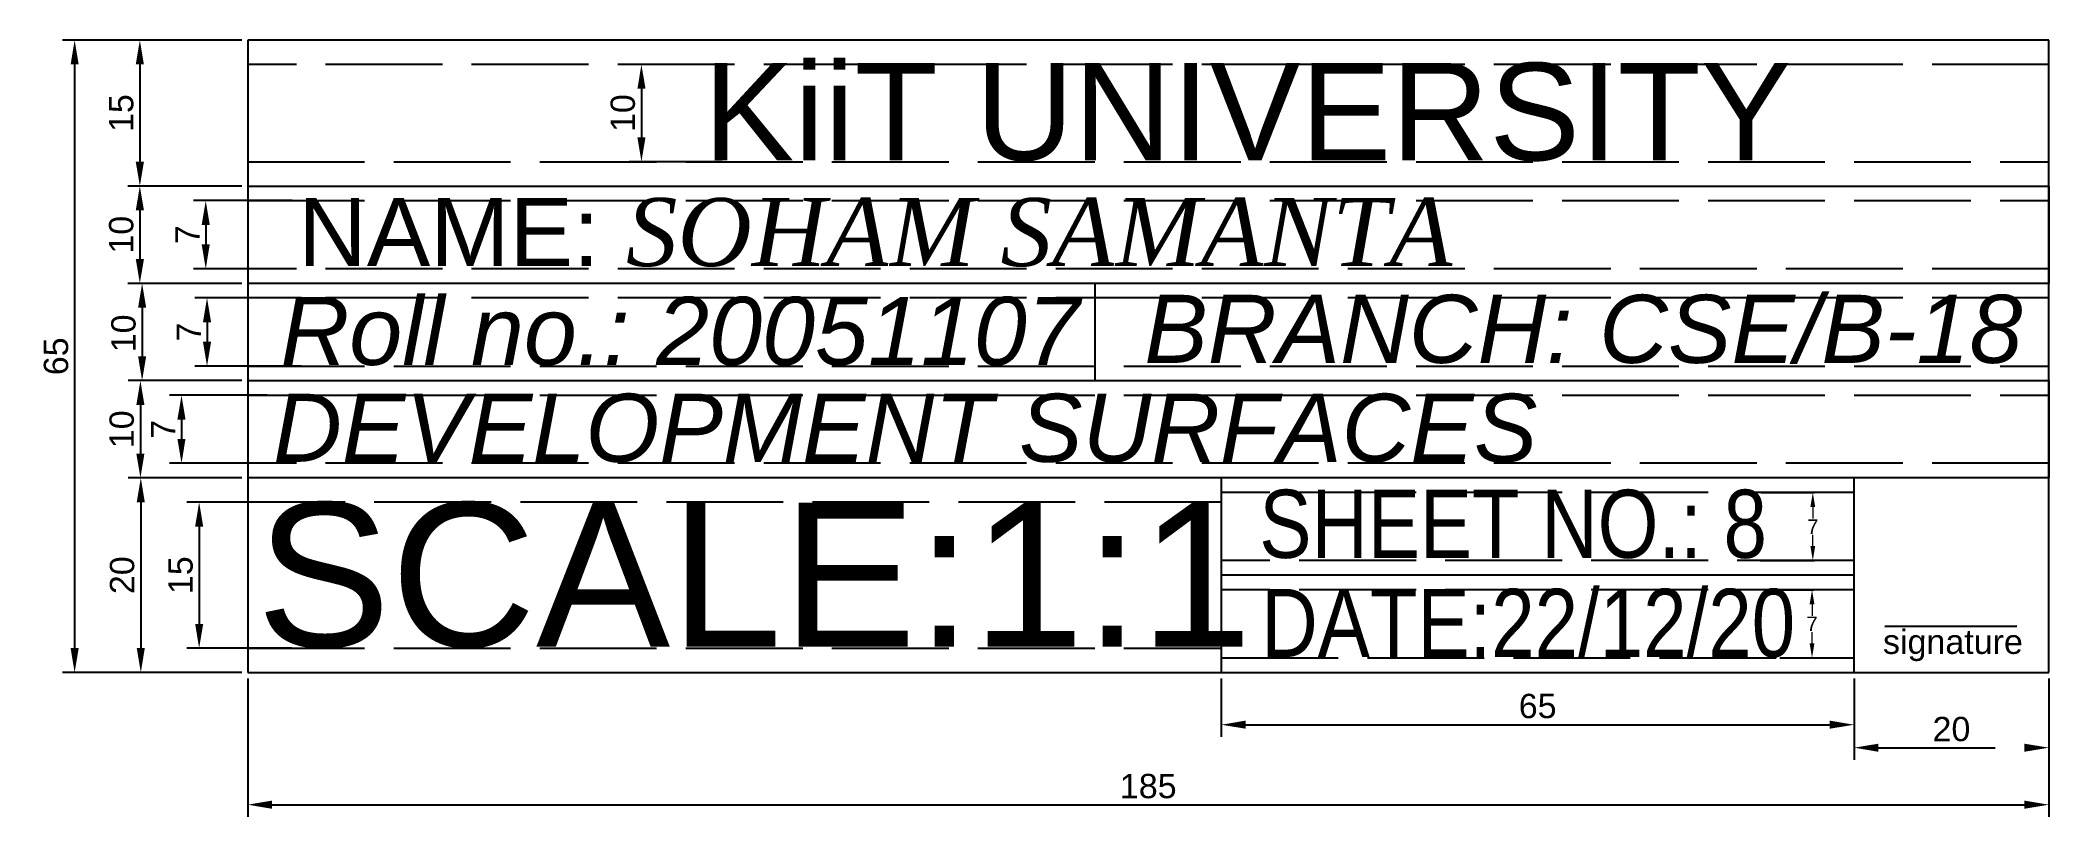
# Model space of a CAD drawing. Header units: millimetres. Extents: x 213 to 1234, y 144 to 627.
# Drawn here: x 1027.9 to 1234.2, y 143.6 to 223.5 of the extents above; entities that cross this region are included whole.
import ezdxf

# ---------------------------------------------------------------- set-up
doc = ezdxf.new("R2010")
doc.units = ezdxf.units.MM
doc.header["$MEASUREMENT"] = 0
doc.linetypes.add('ACAD_ISO02W100', pattern=[15, 12, -3])
doc.styles.get("Standard").update_dxf_attribs({"font": 'arial.ttf'})
doc.dimstyles.new('ISO-25', dxfattribs={"dimtxt": 2.5, "dimasz": 2.5, "dimexe": 1.25, "dimexo": 0.625, "dimtad": 1, "dimtxsty": 'Standard', "dimcen": 2.5, "dimadec": 0, "dimazin": 0, "dimtfac": 1, "dimtmove": 0, "dimatfit": 3, "dimfxl": 1, "dimarcsym": 0})
doc.dimstyles.get("Standard").update_dxf_attribs({"dimtxt": 0.18, "dimasz": 0.18, "dimexe": 0.18, "dimexo": 0.0625, "dimgap": 0.09, "dimtad": 0, "dimtih": 1, "dimtoh": 1, "dimdec": 4, "dimzin": 0, "dimdsep": 46, "dimtxsty": 'Standard', "dimcen": 0.09, "dimadec": 0, "dimazin": 0, "dimtfac": 1, "dimtdec": 4, "dimtofl": 0, "dimtmove": 0, "dimatfit": 3, "dimfxl": 1, "dimtolj": 1, "dimtzin": 0, "dimarcsym": 0})

msp = doc.modelspace()

# ---------------------------------------------------------------- texts
at = {"attachment_point": 1}
for s, width, heights, insert, char_height in [('\\pxqc;KiiT UNIVERSITY', 164.358567, [0], (1069.72754, 221.10552), 10), ('NAME: {\\fTimes New Roman|b0|i1|c0|p18;SOHAM SAMANTA}', 128.690421, [6.62977], (1054.38364, 207.22747), 7), ('{\\fArial|b0|i1|c0|p34;Roll no.: 20051107}', 98.4957445, [17.50806], (1052.58268, 197.06067), 7), ('{\\fArial|b0|i1|c0|p34;BRANCH: CSE/B-18}', 96.3946234, [0], (1141.30613, 197.272), 7), ('SCALE:1:1', 93.7594967, [0], (1050.09754, 175.89875), 14.8)]:
    msp.add_mtext_dynamic_manual_height_columns(s, width=width, gutter_width=12.5, heights=heights, dxfattribs=dict(at, insert=insert, char_height=char_height))
at = {"color": 18, "true_color": 0x000000, "char_height": 7, "attachment_point": 1}
for s, width, heights, insert in [('{\\fArial|b0|i1|c0|p34;DEVELOPMENT SURFACES}', 242.3821862, [9.91839], (1051.82733, 187.10126)), ('{\\fArial Narrow|b0|i0|c0|p34;SHEET NO.: 8}', 67.6486479, [17.83892], (1153.12866, 177.22999)), ('{\\fArial Narrow|b0|i0|c0|p34;DATE:22/12/20}', 77.4148345, [0], (1153.33045, 167.04741))]:
    msp.add_mtext_dynamic_manual_height_columns(s, width=width, gutter_width=12.5, heights=heights, dxfattribs=dict(at, insert=insert))
at = {"color": 9, "lineweight": 30, "true_color": 0xc7c8ca, "insert": (1217.1799, 162.85928), "char_height": 2.5, "attachment_point": 1}
msp.add_mtext_dynamic_manual_height_columns('{\\C256;\\c0;signature}', width=12.8123175, gutter_width=12.5, heights=[0], dxfattribs=at)

# ---------------------------------------------------------------- blocks, each defined once
blk = doc.blocks.new('*D231')
at = {"color": 0, "lineweight": -2, "transparency": 16777216}
for p, q in [((1149.21, 157.83), (1149.21, 151.83)), ((1214.21, 157.83), (1214.21, 151.83)), ((1151.71, 153.08), (1211.71, 153.08))]:
    blk.add_line(p, q, dxfattribs=at)
at = {"color": 0, "transparency": 16777216}
for points in [[(1151.71, 153.5), (1151.71, 152.67), (1149.21, 153.08)], [(1211.71, 153.5), (1211.71, 152.67), (1214.21, 153.08)]]:
    blk.add_solid(points, dxfattribs=at)
at = {"layer": 'Defpoints', "color": 0, "transparency": 16777216}
for p in [(1149.21, 158.45), (1214.21, 158.45), (1214.21, 153.08)]:
    blk.add_point(p, dxfattribs=at)
at = {"color": 0, "transparency": 16777216, "insert": (1181.71, 154.99), "char_height": 2.5, "attachment_point": 5}
blk.add_mtext('65', dxfattribs=at)
blk = doc.blocks.new('*D225')
at = {"color": 0, "lineweight": -2, "transparency": 16777216}
for p, q in [((1053.7, 175.95), (1042.97, 175.95)), ((1044.22, 173.45), (1044.22, 163.45)), ((1053.74, 160.95), (1042.97, 160.95))]:
    blk.add_line(p, q, dxfattribs=at)
at = {"color": 0, "transparency": 16777216}
for points in [[(1043.81, 173.45), (1044.64, 173.45), (1044.22, 175.95)], [(1043.81, 163.45), (1044.64, 163.45), (1044.22, 160.95)]]:
    blk.add_solid(points, dxfattribs=at)
at = {"layer": 'Defpoints', "color": 0, "transparency": 16777216}
for p in [(1054.33, 175.95), (1044.22, 160.95), (1054.36, 160.95)]:
    blk.add_point(p, dxfattribs=at)
at = {"color": 0, "transparency": 16777216, "insert": (1042.32, 168.45), "char_height": 2.5, "attachment_point": 5, "rotation": 90}
blk.add_mtext('15', dxfattribs=at)
blk = doc.blocks.new('*D232')
at = {"color": 0, "lineweight": -2, "transparency": 16777216}
for p, q in [((1048.59, 208.45), (1036.88, 208.45)), ((1038.13, 205.95), (1038.13, 200.95)), ((1048.59, 198.45), (1036.88, 198.45))]:
    blk.add_line(p, q, dxfattribs=at)
at = {"color": 0, "transparency": 16777216}
for points in [[(1037.71, 205.95), (1038.55, 205.95), (1038.13, 208.45)], [(1037.71, 200.95), (1038.55, 200.95), (1038.13, 198.45)]]:
    blk.add_solid(points, dxfattribs=at)
at = {"layer": 'Defpoints', "color": 0, "transparency": 16777216}
for p in [(1049.21, 208.45), (1038.13, 198.45), (1049.21, 198.45)]:
    blk.add_point(p, dxfattribs=at)
at = {"color": 0, "transparency": 16777216, "insert": (1036.23, 203.45), "char_height": 2.5, "attachment_point": 5, "rotation": 90}
blk.add_mtext('10', dxfattribs=at)
blk = doc.blocks.new('*D233')
at = {"color": 0, "lineweight": -2, "transparency": 16777216}
for p, q in [((1048.59, 198.45), (1037.11, 198.45)), ((1038.36, 195.95), (1038.36, 190.95)), ((1048.59, 188.45), (1037.11, 188.45))]:
    blk.add_line(p, q, dxfattribs=at)
at = {"color": 0, "transparency": 16777216}
for points in [[(1037.95, 195.95), (1038.78, 195.95), (1038.36, 198.45)], [(1037.95, 190.95), (1038.78, 190.95), (1038.36, 188.45)]]:
    blk.add_solid(points, dxfattribs=at)
at = {"layer": 'Defpoints', "color": 0, "transparency": 16777216}
for p in [(1049.21, 198.45), (1038.36, 188.45), (1049.21, 188.45)]:
    blk.add_point(p, dxfattribs=at)
at = {"color": 0, "transparency": 16777216, "insert": (1036.46, 193.31), "char_height": 2.5, "attachment_point": 5, "rotation": 90}
blk.add_mtext('10', dxfattribs=at)
blk = doc.blocks.new('*D234')
at = {"color": 0, "lineweight": -2, "transparency": 16777216}
for p, q in [((1048.59, 223.45), (1030.18, 223.45)), ((1031.43, 220.95), (1031.43, 160.95)), ((1048.59, 158.45), (1030.18, 158.45))]:
    blk.add_line(p, q, dxfattribs=at)
at = {"color": 0, "transparency": 16777216}
for points in [[(1031.02, 220.95), (1031.85, 220.95), (1031.43, 223.45)], [(1031.02, 160.95), (1031.85, 160.95), (1031.43, 158.45)]]:
    blk.add_solid(points, dxfattribs=at)
at = {"layer": 'Defpoints', "color": 0, "transparency": 16777216}
for p in [(1049.21, 223.45), (1031.43, 158.45), (1049.21, 158.45)]:
    blk.add_point(p, dxfattribs=at)
at = {"color": 0, "transparency": 16777216, "insert": (1029.53, 190.95), "char_height": 2.5, "attachment_point": 5, "rotation": 90}
blk.add_mtext('65', dxfattribs=at)
blk = doc.blocks.new('*D235')
at = {"color": 0, "lineweight": -2, "transparency": 16777216}
for p, q in [((1048.59, 223.45), (1036.88, 223.45)), ((1038.13, 220.95), (1038.13, 210.95)), ((1048.59, 208.45), (1036.88, 208.45))]:
    blk.add_line(p, q, dxfattribs=at)
at = {"color": 0, "transparency": 16777216}
for points in [[(1037.71, 220.95), (1038.55, 220.95), (1038.13, 223.45)], [(1037.71, 210.95), (1038.55, 210.95), (1038.13, 208.45)]]:
    blk.add_solid(points, dxfattribs=at)
at = {"layer": 'Defpoints', "color": 0, "transparency": 16777216}
for p in [(1049.21, 223.45), (1038.13, 208.45), (1049.21, 208.45)]:
    blk.add_point(p, dxfattribs=at)
at = {"color": 0, "transparency": 16777216, "insert": (1036.23, 215.95), "char_height": 2.5, "attachment_point": 5, "rotation": 90}
blk.add_mtext('15', dxfattribs=at)
blk = doc.blocks.new('*D226')
at = {"color": 0, "lineweight": -2, "transparency": 16777216}
for p, q in [((1048.59, 178.45), (1036.98, 178.45)), ((1038.23, 175.95), (1038.23, 160.95)), ((1048.59, 158.45), (1036.98, 158.45))]:
    blk.add_line(p, q, dxfattribs=at)
at = {"color": 0, "transparency": 16777216}
for points in [[(1037.81, 175.95), (1038.64, 175.95), (1038.23, 178.45)], [(1037.81, 160.95), (1038.64, 160.95), (1038.23, 158.45)]]:
    blk.add_solid(points, dxfattribs=at)
at = {"layer": 'Defpoints', "color": 0, "transparency": 16777216}
for p in [(1049.21, 178.45), (1038.23, 158.45), (1049.21, 158.45)]:
    blk.add_point(p, dxfattribs=at)
at = {"color": 0, "transparency": 16777216, "insert": (1036.32, 168.45), "char_height": 2.5, "attachment_point": 5, "rotation": 90}
blk.add_mtext('20', dxfattribs=at)
blk = doc.blocks.new('*D236')
at = {"color": 0, "lineweight": -2, "transparency": 16777216}
for p, q in [((1048.59, 188.45), (1036.94, 188.45)), ((1038.19, 185.95), (1038.19, 180.95)), ((1048.59, 178.45), (1036.94, 178.45))]:
    blk.add_line(p, q, dxfattribs=at)
at = {"color": 0, "transparency": 16777216}
for points in [[(1037.77, 185.95), (1038.6, 185.95), (1038.19, 188.45)], [(1037.77, 180.95), (1038.6, 180.95), (1038.19, 178.45)]]:
    blk.add_solid(points, dxfattribs=at)
at = {"layer": 'Defpoints', "color": 0, "transparency": 16777216}
for p in [(1049.21, 188.45), (1038.19, 178.45), (1049.21, 178.45)]:
    blk.add_point(p, dxfattribs=at)
at = {"color": 0, "transparency": 16777216, "insert": (1036.28, 183.45), "char_height": 2.5, "attachment_point": 5, "rotation": 90}
blk.add_mtext('10', dxfattribs=at)
blk = doc.blocks.new('*D227')
at = {"color": 0, "lineweight": -2, "transparency": 16777216}
for p, q in [((1097.94, 220.95), (1088.4, 220.95)), ((1089.65, 218.45), (1089.65, 213.45)), ((1097.94, 210.95), (1088.4, 210.95))]:
    blk.add_line(p, q, dxfattribs=at)
at = {"color": 0, "transparency": 16777216}
for points in [[(1089.24, 218.45), (1090.07, 218.45), (1089.65, 220.95)], [(1089.24, 213.45), (1090.07, 213.45), (1089.65, 210.95)]]:
    blk.add_solid(points, dxfattribs=at)
at = {"layer": 'Defpoints', "color": 0, "transparency": 16777216}
for p in [(1098.56, 220.95), (1089.65, 210.95), (1098.56, 210.95)]:
    blk.add_point(p, dxfattribs=at)
at = {"color": 0, "transparency": 16777216, "insert": (1087.75, 215.95), "char_height": 2.5, "attachment_point": 5, "rotation": 90}
blk.add_mtext('10', dxfattribs=at)
blk = doc.blocks.new('*D237')
at = {"color": 0, "lineweight": -2, "transparency": 16777216}
for p, q in [((1049.21, 157.83), (1049.21, 143.61)), ((1234.21, 157.83), (1234.21, 143.61)), ((1051.71, 144.86), (1231.71, 144.86))]:
    blk.add_line(p, q, dxfattribs=at)
at = {"color": 0, "transparency": 16777216}
for points in [[(1051.71, 145.28), (1051.71, 144.44), (1049.21, 144.86)], [(1231.71, 145.28), (1231.71, 144.44), (1234.21, 144.86)]]:
    blk.add_solid(points, dxfattribs=at)
at = {"layer": 'Defpoints', "color": 0, "transparency": 16777216}
for p in [(1049.21, 158.45), (1234.21, 158.45), (1234.21, 144.86)]:
    blk.add_point(p, dxfattribs=at)
at = {"color": 0, "transparency": 16777216, "insert": (1141.71, 146.76), "char_height": 2.5, "attachment_point": 5}
blk.add_mtext('185', dxfattribs=at)
blk = doc.blocks.new('*D238')
at = {"color": 0, "linetype": 'ACAD_ISO02W100', "lineweight": -2, "transparency": 16777216}
for p, q in [((1053.76, 206.95), (1043.65, 206.95)), ((1044.9, 204.45), (1044.9, 202.45)), ((1053.76, 199.95), (1043.65, 199.95))]:
    blk.add_line(p, q, dxfattribs=at)
at = {"color": 0, "linetype": 'ACAD_ISO02W100', "transparency": 16777216}
for points in [[(1044.48, 204.45), (1045.31, 204.45), (1044.9, 206.95)], [(1044.48, 202.45), (1045.31, 202.45), (1044.9, 199.95)]]:
    blk.add_solid(points, dxfattribs=at)
at = {"layer": 'Defpoints', "color": 0, "linetype": 'ACAD_ISO02W100', "transparency": 16777216}
for p in [(1054.38, 206.95), (1044.9, 199.95), (1054.38, 199.95)]:
    blk.add_point(p, dxfattribs=at)
at = {"color": 0, "linetype": 'ACAD_ISO02W100', "transparency": 16777216, "insert": (1043.02, 203.45), "char_height": 2.5, "attachment_point": 5, "rotation": 90}
blk.add_mtext('7', dxfattribs=at)
blk = doc.blocks.new('*D228')
at = {"color": 0, "linetype": 'ACAD_ISO02W100', "lineweight": -2, "transparency": 16777216}
for p, q in [((1054.73, 196.95), (1043.78, 196.95)), ((1045.03, 194.45), (1045.03, 192.45)), ((1054.73, 189.95), (1043.78, 189.95))]:
    blk.add_line(p, q, dxfattribs=at)
at = {"color": 0, "linetype": 'ACAD_ISO02W100', "transparency": 16777216}
for points in [[(1044.61, 194.45), (1045.45, 194.45), (1045.03, 196.95)], [(1044.61, 192.45), (1045.45, 192.45), (1045.03, 189.95)]]:
    blk.add_solid(points, dxfattribs=at)
at = {"layer": 'Defpoints', "color": 0, "linetype": 'ACAD_ISO02W100', "transparency": 16777216}
for p in [(1055.35, 196.95), (1045.03, 189.95), (1055.35, 189.95)]:
    blk.add_point(p, dxfattribs=at)
at = {"color": 0, "linetype": 'ACAD_ISO02W100', "transparency": 16777216, "insert": (1043.15, 193.45), "char_height": 2.5, "attachment_point": 5, "rotation": 90}
blk.add_mtext('7', dxfattribs=at)
blk = doc.blocks.new('*D239')
at = {"color": 0, "linetype": 'ACAD_ISO02W100', "lineweight": -2, "transparency": 16777216}
for p, q in [((1051.2, 186.95), (1041.16, 186.95)), ((1042.41, 184.45), (1042.41, 182.45)), ((1051.2, 179.95), (1041.16, 179.95))]:
    blk.add_line(p, q, dxfattribs=at)
at = {"color": 0, "linetype": 'ACAD_ISO02W100', "transparency": 16777216}
for points in [[(1041.99, 184.45), (1042.82, 184.45), (1042.41, 186.95)], [(1041.99, 182.45), (1042.82, 182.45), (1042.41, 179.95)]]:
    blk.add_solid(points, dxfattribs=at)
at = {"layer": 'Defpoints', "color": 0, "linetype": 'ACAD_ISO02W100', "transparency": 16777216}
for p in [(1051.83, 186.95), (1042.41, 179.95), (1051.83, 179.95)]:
    blk.add_point(p, dxfattribs=at)
at = {"color": 0, "linetype": 'ACAD_ISO02W100', "transparency": 16777216, "insert": (1040.53, 183.45), "char_height": 2.5, "attachment_point": 5, "rotation": 90}
blk.add_mtext('7', dxfattribs=at)
blk = doc.blocks.new('*D240')
at = {"color": 0, "linetype": 'ACAD_ISO02W100', "lineweight": -2, "transparency": 16777216}
for p, q in [((1214.21, 157.83), (1214.21, 149.47)), ((1234.21, 157.83), (1234.21, 149.47)), ((1216.71, 150.72), (1231.71, 150.72))]:
    blk.add_line(p, q, dxfattribs=at)
at = {"color": 0, "linetype": 'ACAD_ISO02W100', "transparency": 16777216}
for points in [[(1216.71, 151.13), (1216.71, 150.3), (1214.21, 150.72)], [(1231.71, 151.13), (1231.71, 150.3), (1234.21, 150.72)]]:
    blk.add_solid(points, dxfattribs=at)
at = {"layer": 'Defpoints', "color": 0, "linetype": 'ACAD_ISO02W100', "transparency": 16777216}
for p in [(1214.21, 158.45), (1234.21, 158.45), (1234.21, 150.72)]:
    blk.add_point(p, dxfattribs=at)
at = {"color": 0, "linetype": 'ACAD_ISO02W100', "transparency": 16777216, "insert": (1224.21, 152.62), "char_height": 2.5, "attachment_point": 5}
blk.add_mtext('20', dxfattribs=at)
blk = doc.blocks.new('*D229')
at = {"color": 0, "lineweight": -2, "transparency": 16777216}
for p, q in [((1206.6, 166.95), (1210.07, 166.95)), ((1206.6, 159.95), (1210.07, 159.95))]:
    blk.add_line(p, q, dxfattribs=at)
at = {"color": 0, "lineweight": 0, "transparency": 16777216}
for p, q in [((1209.89, 165.45), (1209.89, 164.29)), ((1209.89, 161.45), (1209.89, 162.61))]:
    blk.add_line(p, q, dxfattribs=at)
at = {"color": 0, "transparency": 16777216}
for points in [[(1209.64, 165.45), (1210.14, 165.45), (1209.89, 166.95)], [(1209.64, 161.45), (1210.14, 161.45), (1209.89, 159.95)]]:
    blk.add_solid(points, dxfattribs=at)
at = {"layer": 'Defpoints', "color": 0, "transparency": 16777216}
for p in [(1206.53, 166.95), (1206.53, 159.95), (1209.89, 159.95)]:
    blk.add_point(p, dxfattribs=at)
at = {"color": 0, "transparency": 16777216, "insert": (1209.89, 163.45), "char_height": 1.5, "attachment_point": 5}
blk.add_mtext('\\A1;7', dxfattribs=at)
blk = doc.blocks.new('*D230')
at = {"color": 0, "lineweight": -2, "transparency": 16777216}
for p, q in [((1204.65, 176.95), (1210.15, 176.95)), ((1204.58, 169.95), (1210.15, 169.95))]:
    blk.add_line(p, q, dxfattribs=at)
at = {"color": 0, "lineweight": 0, "transparency": 16777216}
for p, q in [((1209.97, 175.45), (1209.97, 174.29)), ((1209.97, 171.45), (1209.97, 172.61))]:
    blk.add_line(p, q, dxfattribs=at)
at = {"color": 0, "transparency": 16777216}
for points in [[(1209.72, 175.45), (1210.22, 175.45), (1209.97, 176.95)], [(1209.72, 171.45), (1210.22, 171.45), (1209.97, 169.95)]]:
    blk.add_solid(points, dxfattribs=at)
at = {"layer": 'Defpoints', "color": 0, "transparency": 16777216}
for p in [(1204.59, 176.95), (1209.97, 176.95), (1204.52, 169.95)]:
    blk.add_point(p, dxfattribs=at)
at = {"color": 0, "transparency": 16777216, "insert": (1209.97, 173.45), "char_height": 1.5, "attachment_point": 5}
blk.add_mtext('\\A1;7', dxfattribs=at)

# ---------------------------------------------------------------- dimensions: what is measured, and where the dimension line sits
at = {"color": 240, "true_color": 0xed1f24}
for base, p1, p2, picture, middle in [((1031.43398, 158.45006), (1049.2134, 223.45006), (1049.2134, 158.45006), '*D234', (1031.43398, 190.95006)), ((1038.13005, 208.45006), (1049.2134, 223.45006), (1049.2134, 208.45006), '*D235', (1038.13005, 215.95006)), ((1089.65298, 210.95006), (1098.5625, 220.95006), (1098.5625, 210.95006), '*D227', (1089.65298, 215.95006)), ((1038.13005, 198.45006), (1049.2134, 208.45006), (1049.2134, 198.45006), '*D232', (1038.13005, 203.45006)), ((1038.36182, 188.45006), (1049.2134, 198.45006), (1049.2134, 188.45006), '*D233', (1038.36182, 193.31492)), ((1038.18579, 178.45006), (1049.2134, 188.45006), (1049.2134, 178.45006), '*D236', (1038.18579, 183.45006)), ((1038.22623, 158.45006), (1049.2134, 178.45006), (1049.2134, 158.45006), '*D226', (1038.22623, 168.45006)), ((1044.22221, 160.95006), (1054.32794, 175.95006), (1054.36192, 160.95006), '*D225', (1044.22221, 168.45006))]:
    dim = msp.add_linear_dim(base=base, p1=p1, p2=p2, angle=90, dimstyle='ISO-25', override={"dimdec": 1}, dxfattribs=at)
    dim.commit()
    dim.dimension.update_dxf_attribs({"geometry": picture, "text_midpoint": middle, "dimtype": 160})
at = {"color": 240, "linetype": 'ACAD_ISO02W100', "true_color": 0xed1f24}
for base, p1, p2, picture, middle in [((1044.8975, 199.95006), (1054.38364, 206.95006), (1054.38364, 199.95006), '*D238', (1043.0225, 203.45006)), ((1045.02911, 189.95006), (1055.35267, 196.95006), (1055.35267, 189.95006), '*D228', (1043.15411, 193.45006)), ((1042.40503, 179.95006), (1051.82733, 186.95006), (1051.82733, 179.95006), '*D239', (1040.53003, 183.45006))]:
    dim = msp.add_linear_dim(base=base, p1=p1, p2=p2, angle=90, dimstyle='ISO-25', override={"dimdec": 1}, dxfattribs=at)
    dim.commit()
    dim.dimension.update_dxf_attribs({"geometry": picture, "text_midpoint": middle})
at = {"color": 1}
for base, p1, p2, picture, middle in [((1209.9711, 176.95006), (1204.5153, 169.95006), (1204.59003, 176.95006), '*D230', (1209.9711, 173.45006)), ((1209.89005, 159.95006), (1206.5332, 166.95006), (1206.5332, 159.95006), '*D229', (1209.89005, 163.45006))]:
    dim = msp.add_linear_dim(base=base, p1=p1, p2=p2, angle=90, dimstyle='Standard', override={"dimtxt": 1.5, "dimasz": 1.5, "dimdec": 0, "dimlwd": 0}, dxfattribs=at)
    dim.commit()
    dim.dimension.update_dxf_attribs({"geometry": picture, "text_midpoint": middle, "dimtype": 160})
at = {"color": 240, "true_color": 0xed1f24}
for base, p1, p2, picture, middle in [((1234.2134, 144.85955), (1049.2134, 158.45006), (1234.2134, 158.45006), '*D237', (1141.7134, 146.76098)), ((1214.2134, 153.08435), (1149.2134, 158.45006), (1214.2134, 158.45006), '*D231', (1181.7134, 154.98578))]:
    dim = msp.add_linear_dim(base=base, p1=p1, p2=p2, dimstyle='ISO-25', override={"dimdec": 1}, dxfattribs=at)
    dim.commit()
    dim.dimension.update_dxf_attribs({"geometry": picture, "text_midpoint": middle})
at = {"color": 240, "linetype": 'ACAD_ISO02W100', "true_color": 0xed1f24}
dim = msp.add_linear_dim(base=(1234.2134, 150.71731), p1=(1214.2134, 158.45006), p2=(1234.2134, 158.45006), dimstyle='ISO-25', override={"dimdec": 0}, dxfattribs=at)
dim.commit()
dim.dimension.update_dxf_attribs({"geometry": '*D240', "text_midpoint": (1224.2134, 152.61874)})

# ---------------------------------------------------------------- linework, layer by layer
for p, q in [((1234.2134, 223.45006), (1049.2134, 223.45006)), ((1049.2134, 223.45006), (1049.2134, 158.45006)), ((1049.2134, 223.45006), (1049.2134, 208.45006)), ((1205.01738, 223.45006), (1205.01738, 223.45006)), ((1234.2134, 158.45006), (1234.2134, 223.45006)), ((1049.2134, 208.45006), (1234.2134, 208.45006)), ((1234.2134, 208.45006), (1234.2134, 198.45006)), ((1234.2134, 198.45006), (1049.2134, 198.45006)), ((1049.2134, 198.45006), (1049.2134, 188.45006)), ((1136.23614, 198.45006), (1136.23614, 188.45006)), ((1049.2134, 188.45006), (1234.2134, 188.45006)), ((1234.2134, 188.45006), (1234.2134, 178.45006)), ((1149.2134, 178.45006), (1049.2134, 178.45006)), ((1214.2134, 178.45006), (1149.2134, 178.45006)), ((1149.2134, 178.45006), (1149.2134, 158.45006)), ((1149.2134, 178.45006), (1149.2134, 175.95006)), ((1234.2134, 178.45006), (1214.2134, 178.45006)), ((1214.2134, 158.45006), (1214.2134, 178.45006)), ((1149.2134, 175.95006), (1149.2134, 160.95006)), ((1214.2134, 168.45006), (1149.2134, 168.45006)), ((1049.2134, 158.45006), (1149.2134, 158.45006)), ((1149.2134, 158.45006), (1214.2134, 158.45006)), ((1214.2134, 158.45006), (1234.2134, 158.45006))]:
    msp.add_line(p, q)
at = {"color": 85, "linetype": 'ACAD_ISO02W100', "true_color": 0x58ba48}
for p, q in [((1234.2134, 220.95006), (1049.2134, 220.95006)), ((1049.2134, 210.95006), (1234.2134, 210.95006)), ((1049.2134, 206.95006), (1234.2134, 206.95006)), ((1234.2134, 199.95006), (1049.2134, 199.95006)), ((1234.2134, 196.95006), (1049.2134, 196.95006)), ((1049.2134, 189.95006), (1234.2134, 189.95006)), ((1049.2134, 186.95006), (1234.2134, 186.95006)), ((1234.2134, 179.95006), (1049.2134, 179.95006)), ((1149.2134, 175.95006), (1049.2134, 175.95006)), ((1214.2134, 176.95006), (1149.2134, 176.95006)), ((1214.2134, 169.95006), (1149.2134, 169.95006)), ((1214.2134, 166.95006), (1149.2134, 166.95006)), ((1049.2134, 160.95006), (1149.2134, 160.95006)), ((1149.2134, 159.95006), (1214.2134, 159.95006))]:
    msp.add_line(p, q, dxfattribs=at)
at = {"color": 9, "lineweight": 30, "true_color": 0xc7c8ca}
msp.add_line((1217.37771, 163.16288), (1230.9242, 163.22439), dxfattribs=at)

msp.set_redraw_order([(e.dxf.handle, doc.entitydb.next_handle()) for e in msp.query("TEXT MTEXT ATTDEF DIMENSION ARC_DIMENSION")])  # texts and dimensions are drawn at this point

doc.saveas('drawing.dxf')
